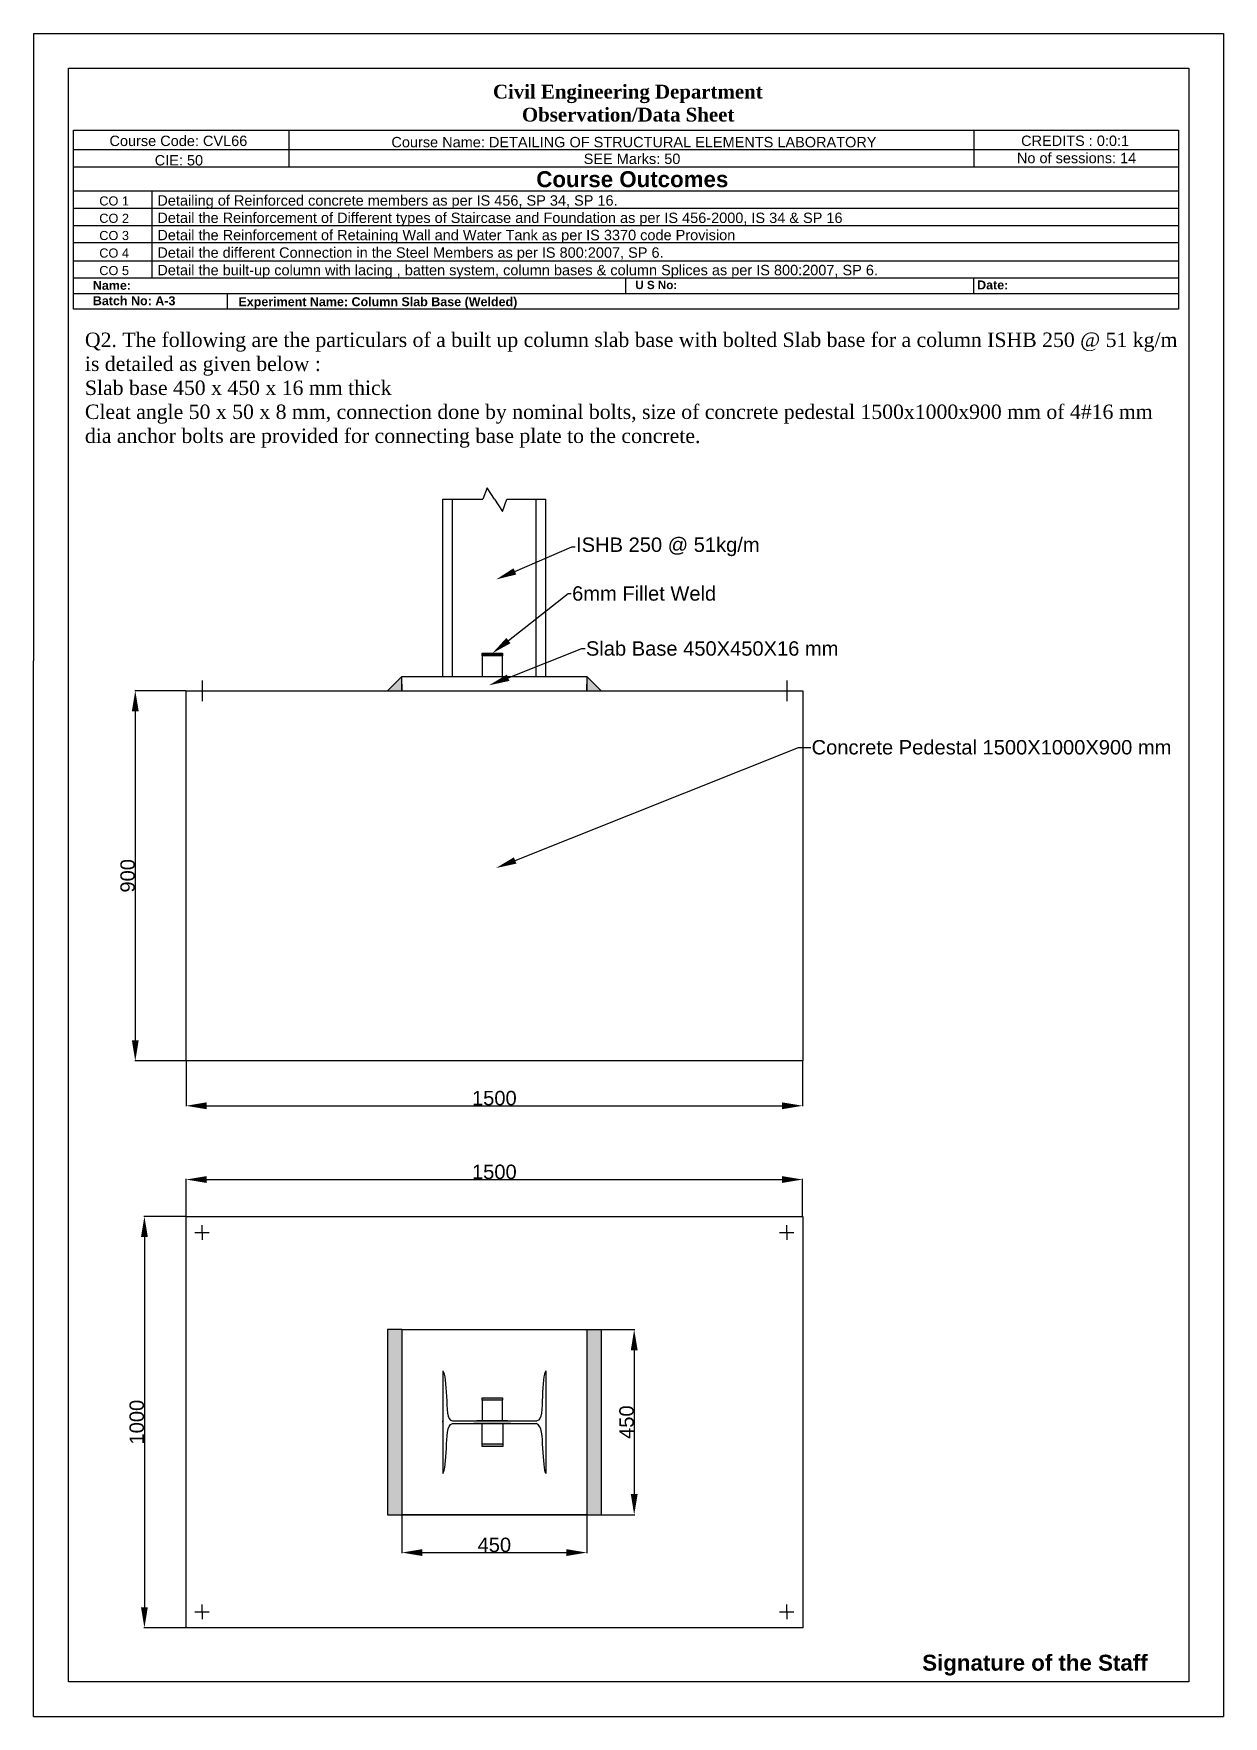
# Model space of a CAD drawing. Header units: millimetres. Extents: x 1139 to 12872, y 675 to 5093.
# Drawn here: x 1139 to 4033, y 675 to 4766 of the extents above; entities that cross this region are included whole.
import ezdxf
from ezdxf import colors
from ezdxf.entities.mleader import LeaderData, LeaderLine
from ezdxf.math import Vec2, Vec3

# ---------------------------------------------------------------- set-up
doc = ezdxf.new("R2010")
doc.units = ezdxf.units.MM
doc.styles.get("Standard").update_dxf_attribs({"font": 'arial.ttf'})
doc.dimstyles.new('ISO-25', dxfattribs={"dimtxt": 2.5, "dimasz": 2.5, "dimexe": 1.25, "dimexo": 0.625, "dimtad": 1, "dimtxsty": 'Standard', "dimcen": 2.5, "dimadec": 0, "dimazin": 0, "dimtfac": 1, "dimtmove": 0, "dimatfit": 3, "dimfxl": 1, "dimarcsym": 0})

msp = doc.modelspace()

# ---------------------------------------------------------------- texts
at = {"attachment_point": 1}
for s, width, gutter_width, insert, char_height in [('\\pxqc;{\\fBookman Old Style|b0|i0|c0|p18;\\H1.16667x;         \\fBookman Old Style|b1|i0|c0|p18;\\H1.14285x;       Civil Engineering Department\\P               Observation/Data Sheet}', 1278.04959, 125.831, (1851.193, 4641.581), 25.166104), ('Course Code: CVL66', 1182.29382, 126.263, (1323.608, 4517.775), 25.25257), ('Course Name: DETAILING OF STRUCTURAL ELEMENTS LABORATORY', 1182.29382, 126.263, (2009.403, 4514.679), 25.25257), ('CREDITS : 0:0:1', 1182.29382, 126.263, (3541.173, 4517.936), 25.25257), ('CIE: 50', 1182.29382, 126.263, (1433.679, 4470.583), 25.2526), ('SEE Marks: 50', 1182.29382, 126.263, (2477.163, 4474.104), 25.25257), ('No of sessions: 14', 1182.29382, 126.263, (3530.964, 4476.012), 25.25257), ('{\\fArial|b1|i0|c0|p34;Course Outcomes}', 1182.29382, 126.263, (2361.954, 4431.378), 38.81799), ('CO 1', 1038.89557, 110.949, (1298.823, 4370.162), 22.1897), ('Detailing of Reinforced concrete members as per IS 456, SP 34, SP 16.', 1182.29382, 126.263, (1440.109, 4372.85), 25.25257), ('CO 2', 1038.89557, 110.949, (1298.823, 4327.965), 22.1897), ('Detail the Reinforcement of Different types of Staircase and Foundation as per IS 456-2000, IS 34 & SP 16', 2042.97682, 126.263, (1440.109, 4330.653), 25.252569), ('CO 3', 1038.89557, 110.949, (1298.823, 4286.112), 22.1897), ('Detail the Reinforcement of Retaining Wall and Water Tank as per IS 3370 code Provision', 1780.59771, 126.263, (1440.109, 4288.8), 25.25257), ('CO 4', 1038.89557, 110.949, (1298.823, 4243.503), 22.1897), ('Detail the different Connection in the Steel Members as per IS 800:2007, SP 6.', 1555.98529, 126.263, (1440.109, 4246.192), 25.25257), ('CO 5', 1038.89557, 110.949, (1298.823, 4200.921), 22.1897), ('Detail the built-up column with lacing , batten system, column bases & column Splices as per IS 800:2007, SP 6.', 2096.64528, 126.263, (1440.109, 4203.609), 25.252569), ('{\\fArial|b1|i0|c0|p34;Name: }', 1182.29382, 126.263, (1283.216, 4164.76), 21.73807), ('{\\fArial|b1|i0|c0|p34;U S No:}', 1182.29382, 126.263, (2602.842, 4164.842), 20.18535), ('{\\fArial|b1|i0|c0|p34;Date: }', 1182.29382, 126.263, (3434.074, 4165.71), 21.73807), ('{\\fArial|b1|i0|c0|p34;Batch No: A-3}', 1182.29382, 126.263, (1283.216, 4127.262), 21.73807), ('{\\fArial|b1|i0|c0|p34;Experiment Name: Column Slab Base (Welded) }', 1182.29382, 126.263, (1637.389, 4124.919), 21.73807), ('{\\fBookman Old Style|b0|i0|c0|p18;Q2. The following are the particulars of a built up column slab base with bolted Slab base for a column ISHB 250 @ 51 kg/m is detailed as given below : \\PSlab base 450 x 450 x 16 mm thick \\PCleat angle 50 x 50 x 8 mm, connection done by nominal bolts, size of concrete pedestal 1500x1000x900 mm of 4#16 mm dia anchor bolts are provided for connecting base plate to the concrete.}', 2659.15061, 12.5, (1263.878, 4038.966), 35), ('{\\fArial|b1|i0|c0|p34;Signature of the Staff}', 1182.29382, 126.263, (3300.636, 824.494), 38.81799)]:
    msp.add_mtext_dynamic_manual_height_columns(s, width=width, gutter_width=gutter_width, heights=[0], dxfattribs=dict(at, insert=insert, char_height=char_height))

# ---------------------------------------------------------------- blocks, each defined once
blk = doc.blocks.new('*D17')
at = {"color": 0, "lineweight": -2, "transparency": 16777216}
for p, q in [((1509.2, 3168.2), (1385.1, 3168.2)), ((1386.4, 3118.2), (1386.4, 2318.2)), ((1509.2, 2268.2), (1385.1, 2268.2))]:
    blk.add_line(p, q, dxfattribs=at)
at = {"color": 0, "transparency": 16777216}
for points in [[(1378.1, 3118.2), (1394.7, 3118.2), (1386.4, 3168.2)], [(1378.1, 2318.2), (1394.7, 2318.2), (1386.4, 2268.2)]]:
    blk.add_solid(points, dxfattribs=at)
at = {"layer": 'Defpoints', "color": 0, "transparency": 16777216}
for p in [(1509.8, 3168.2), (1386.4, 2268.2), (1509.8, 2268.2)]:
    blk.add_point(p, dxfattribs=at)
at = {"color": 0, "transparency": 16777216, "insert": (1367.9, 2718.2), "char_height": 35, "attachment_point": 5, "rotation": 90}
blk.add_mtext('900', dxfattribs=at)
blk = doc.blocks.new('*D18')
at = {"color": 0, "lineweight": -2, "transparency": 16777216}
for p, q in [((1509.8, 2267.6), (1509.8, 2157.9)), ((3009.8, 2267.6), (3009.8, 2157.9)), ((1559.8, 2159.1), (2959.8, 2159.1))]:
    blk.add_line(p, q, dxfattribs=at)
at = {"color": 0, "transparency": 16777216}
for points in [[(1559.8, 2167.5), (1559.8, 2150.8), (1509.8, 2159.1)], [(2959.8, 2167.5), (2959.8, 2150.8), (3009.8, 2159.1)]]:
    blk.add_solid(points, dxfattribs=at)
at = {"layer": 'Defpoints', "color": 0, "transparency": 16777216}
for p in [(1509.8, 2268.2), (3009.8, 2268.2), (3009.8, 2159.1)]:
    blk.add_point(p, dxfattribs=at)
at = {"color": 0, "transparency": 16777216, "insert": (2259.8, 2177.6), "char_height": 35, "attachment_point": 5}
blk.add_mtext('1500', dxfattribs=at)
blk = doc.blocks.new('*D19')
at = {"color": 0, "lineweight": -2, "transparency": 16777216}
for p, q in [((1509.8, 1890.5), (1509.8, 1981.1)), ((1559.8, 1979.8), (2959.8, 1979.8)), ((3009.8, 1890.5), (3009.8, 1981.1))]:
    blk.add_line(p, q, dxfattribs=at)
at = {"color": 0, "transparency": 16777216}
for points in [[(1559.8, 1988.1), (1559.8, 1971.5), (1509.8, 1979.8)], [(2959.8, 1988.1), (2959.8, 1971.5), (3009.8, 1979.8)]]:
    blk.add_solid(points, dxfattribs=at)
at = {"layer": 'Defpoints', "color": 0, "transparency": 16777216}
for p in [(3009.8, 1979.8), (1509.8, 1889.9), (3009.8, 1889.9)]:
    blk.add_point(p, dxfattribs=at)
at = {"color": 0, "transparency": 16777216, "insert": (2259.8, 1998.3), "char_height": 35, "attachment_point": 5}
blk.add_mtext('1500', dxfattribs=at)
blk = doc.blocks.new('*D20')
at = {"color": 0, "lineweight": -2, "transparency": 16777216}
for p, q in [((1509.2, 1889.9), (1407.3, 1889.9)), ((1408.6, 1839.9), (1408.6, 939.9)), ((1509.2, 889.9), (1407.3, 889.9))]:
    blk.add_line(p, q, dxfattribs=at)
at = {"color": 0, "transparency": 16777216}
for points in [[(1400.3, 1839.9), (1416.9, 1839.9), (1408.6, 1889.9)], [(1400.3, 939.9), (1416.9, 939.9), (1408.6, 889.9)]]:
    blk.add_solid(points, dxfattribs=at)
at = {"layer": 'Defpoints', "color": 0, "transparency": 16777216}
for p in [(1509.8, 1889.9), (1408.6, 889.9), (1509.8, 889.9)]:
    blk.add_point(p, dxfattribs=at)
at = {"color": 0, "transparency": 16777216, "insert": (1390.1, 1389.9), "char_height": 35, "attachment_point": 5, "rotation": 90}
blk.add_mtext('1000', dxfattribs=at)
blk = doc.blocks.new('*D21')
at = {"color": 0, "lineweight": -2, "transparency": 16777216}
for p, q in [((2034.8, 1164.3), (2034.8, 1071.5)), ((2484.8, 1164.3), (2484.8, 1071.5)), ((2084.8, 1072.8), (2434.8, 1072.8))]:
    blk.add_line(p, q, dxfattribs=at)
at = {"color": 0, "transparency": 16777216}
for points in [[(2084.8, 1081.1), (2084.8, 1064.4), (2034.8, 1072.8)], [(2434.8, 1081.1), (2434.8, 1064.4), (2484.8, 1072.8)]]:
    blk.add_solid(points, dxfattribs=at)
at = {"layer": 'Defpoints', "color": 0, "transparency": 16777216}
for p in [(2034.8, 1164.9), (2484.8, 1164.9), (2484.8, 1072.8)]:
    blk.add_point(p, dxfattribs=at)
at = {"color": 0, "transparency": 16777216, "insert": (2259.8, 1091.3), "char_height": 35, "attachment_point": 5}
blk.add_mtext('450', dxfattribs=at)
blk = doc.blocks.new('*D22')
at = {"color": 0, "lineweight": -2, "transparency": 16777216}
for p, q in [((2485.4, 1614.9), (2601.3, 1614.9)), ((2600, 1564.9), (2600, 1214.9)), ((2485.4, 1164.9), (2601.3, 1164.9))]:
    blk.add_line(p, q, dxfattribs=at)
at = {"color": 0, "transparency": 16777216}
for points in [[(2591.7, 1564.9), (2608.4, 1564.9), (2600, 1614.9)], [(2591.7, 1214.9), (2608.4, 1214.9), (2600, 1164.9)]]:
    blk.add_solid(points, dxfattribs=at)
at = {"layer": 'Defpoints', "color": 0, "transparency": 16777216}
for p in [(2484.8, 1614.9), (2484.8, 1164.9), (2600, 1164.9)]:
    blk.add_point(p, dxfattribs=at)
at = {"color": 0, "transparency": 16777216, "insert": (2581.5, 1389.9), "char_height": 35, "attachment_point": 5, "rotation": 90}
blk.add_mtext('450', dxfattribs=at)

# ---------------------------------------------------------------- dimensions: what is measured, and where the dimension line sits
for base, p1, p2, picture, middle in [((1386.399, 2268.196), (1509.812, 3168.196), (1509.812, 2268.196), '*D17', (1367.904, 2718.196)), ((1408.593, 889.88), (1509.812, 1889.88), (1509.812, 889.88), '*D20', (1390.098, 1389.88)), ((2600.034, 1164.88), (2484.812, 1614.88), (2484.812, 1164.88), '*D22', (2581.539, 1389.88))]:
    dim = msp.add_linear_dim(base=base, p1=p1, p2=p2, angle=90, dimstyle='ISO-25', override={"dimtxt": 35, "dimasz": 50})
    dim.commit()
    dim.dimension.update_dxf_attribs({"geometry": picture, "text_midpoint": middle})
for base, p1, p2, picture, middle in [((3009.812, 2159.125), (1509.812, 2268.196), (3009.812, 2268.196), '*D18', (2259.812, 2177.62)), ((3009.812, 1979.806), (1509.812, 1889.88), (3009.812, 1889.88), '*D19', (2259.812, 1998.301)), ((2484.812, 1072.776), (2034.812, 1164.88), (2484.812, 1164.88), '*D21', (2259.812, 1091.271))]:
    dim = msp.add_linear_dim(base=base, p1=p1, p2=p2, dimstyle='ISO-25', override={"dimtxt": 35, "dimasz": 50})
    dim.commit()
    dim.dimension.update_dxf_attribs({"geometry": picture, "text_midpoint": middle})

# ---------------------------------------------------------------- hatches: boundary and pattern name
at = {"true_color": 0x000000}
h = msp.add_hatch(color=18, dxfattribs=at)
h.dxf.hatch_style = 1
h.paths.add_polyline_path([(2279.812, 3259.196), (2229.812, 3259.196), (2229.812, 3253.196), (2279.812, 3253.196)])
h = msp.add_hatch(color=18, dxfattribs=at)
h.dxf.hatch_style = 1
h.paths.add_polyline_path([(2484.812, 3203.196), (2484.812, 3168.196), (2519.812, 3168.196)])
h.paths.add_polyline_path([(2034.812, 3203.196), (1999.812, 3168.196), (2034.812, 3168.196)])
h.paths.add_polyline_path([(2034.812, 1614.88), (1999.812, 1614.88), (1999.812, 1164.88), (2034.812, 1164.88)])
h.paths.add_polyline_path([(2519.812, 1614.88), (2484.812, 1614.88), (2484.812, 1164.88), (2519.812, 1164.88)])
h = msp.add_hatch(color=18, dxfattribs=at)
h.dxf.hatch_style = 1
h.paths.add_polyline_path([(2279.812, 1449.33), (2229.812, 1449.33), (2229.812, 1443.33), (2279.812, 1443.33)])
h.paths.add_polyline_path([(2280.151, 1336.43), (2230.151, 1336.43), (2230.151, 1330.43), (2280.151, 1330.43)])

# ---------------------------------------------------------------- linework, layer by layer
for p, q in [((1139.164, 4765.772), (4033.133, 4765.772)), ((1139.164, 4765.772), (1139.164, 3240.852)), ((4033.133, 4765.772), (4033.133, 674.64)), ((1759.8, 4530.867), (1759.8, 4441.239)), ((3425.766, 4530.867), (3425.766, 4441.239)), ((1236.328, 4484.338), (3923.934, 4484.338)), ((3923.934, 4441.239), (1236.328, 4441.239)), ((1236.328, 4383.38), (3923.934, 4383.38)), ((1426.314, 4383.38), (1426.314, 4340.506)), ((3923.934, 4340.506), (1236.328, 4340.506)), ((1426.314, 4340.506), (1426.314, 4298.987)), ((1236.328, 4298.987), (3923.934, 4298.987)), ((1426.314, 4298.987), (1426.314, 4256.8)), ((3923.934, 4256.8), (1236.328, 4256.8)), ((1426.314, 4256.8), (1426.314, 4213.77)), ((1236.328, 4213.77), (3923.934, 4213.77)), ((1426.314, 4213.77), (1426.314, 4171.636)), ((3923.934, 4171.636), (1236.328, 4171.636)), ((1236.328, 4134.017), (3923.934, 4134.017)), ((1610.563, 4095.678), (1610.563, 4134.017)), ((2579.918, 4134.017), (2579.918, 4171.636)), ((3426.468, 4134.017), (3426.468, 4171.636)), ((2242.09, 3661.238), (2231.734, 3634.196)), ((2259.812, 3634.196), (2242.09, 3661.238)), ((2134.812, 3203.196), (2134.812, 3634.196)), ((2134.812, 3634.196), (2231.734, 3634.196)), ((2158.012, 3203.196), (2158.012, 3634.196)), ((2259.812, 3634.196), (2279.538, 3604.096)), ((2279.538, 3604.096), (2290.093, 3634.196)), ((2290.093, 3634.196), (2384.812, 3634.196)), ((2361.612, 3203.196), (2361.612, 3634.196)), ((2384.812, 3203.196), (2384.812, 3634.196)), ((1139.164, 674.64), (1139.164, 3240.852)), ((2229.812, 3253.196), (2229.812, 3259.196)), ((2229.812, 3259.196), (2279.812, 3259.196)), ((2279.812, 3253.196), (2229.812, 3253.196)), ((2229.812, 3253.196), (2229.812, 3203.196)), ((2279.812, 3259.196), (2279.812, 3253.196)), ((2279.812, 3203.196), (2279.812, 3253.196)), ((1548.703, 3193.196), (1548.703, 3143.196)), ((2034.812, 3203.196), (1999.812, 3168.196)), ((2034.812, 3168.196), (2034.812, 3203.196)), ((2034.812, 3203.196), (2484.812, 3203.196)), ((2209.812, 3203.196), (2299.812, 3203.196)), ((2229.812, 3203.196), (2279.812, 3203.196)), ((2254.812, 3203.196), (2299.812, 3203.196)), ((2254.812, 3203.196), (2279.812, 3203.196)), ((2259.812, 3203.196), (2292.312, 3203.196)), ((2484.812, 3203.196), (2484.812, 3168.196)), ((2484.812, 3203.196), (2519.812, 3168.196)), ((2970.921, 3193.196), (2970.921, 3143.196)), ((1509.812, 3168.196), (3009.812, 3168.196)), ((1509.812, 2268.196), (1509.812, 3168.196)), ((2034.812, 3184.196), (2034.812, 3168.196)), ((2034.812, 3184.196), (2034.812, 3168.196)), ((2034.812, 3168.196), (2259.812, 3168.196)), ((2259.812, 3168.196), (2484.812, 3168.196)), ((2484.812, 3168.196), (2484.812, 3184.196)), ((2484.812, 3184.196), (2484.812, 3168.196)), ((3009.812, 3168.196), (3009.812, 2268.196)), ((3009.812, 2268.196), (1509.812, 2268.196)), ((1509.812, 1889.88), (3009.812, 1889.88)), ((1509.812, 889.88), (1509.812, 1889.88)), ((3009.812, 1889.88), (3009.812, 889.88)), ((1531.203, 1850.989), (1566.203, 1850.989)), ((1548.703, 1850.989), (1548.703, 1868.489)), ((1548.703, 1850.989), (1548.703, 1833.489)), ((2953.421, 1850.989), (2988.421, 1850.989)), ((2970.921, 1850.989), (2970.921, 1868.489)), ((2970.921, 1850.989), (2970.921, 1833.489)), ((1509.812, 1389.88), (1509.812, 1614.88)), ((1999.812, 1614.88), (1999.812, 1164.88)), ((2034.812, 1614.88), (1999.812, 1614.88)), ((2034.812, 1614.88), (2034.812, 1164.88)), ((2034.812, 1614.88), (2484.812, 1614.88)), ((2484.812, 1614.88), (2484.812, 1164.88)), ((2484.812, 1614.88), (2519.812, 1614.88)), ((2519.812, 1614.88), (2519.812, 1164.88)), ((3009.812, 1614.88), (3009.812, 1164.88)), ((2134.812, 1514.88), (2134.812, 1264.88)), ((2384.809, 1514.883), (2384.812, 1264.889)), ((2229.812, 1443.33), (2229.812, 1449.33)), ((2229.812, 1449.33), (2279.812, 1449.33)), ((2279.812, 1443.33), (2229.812, 1443.33)), ((2229.812, 1443.33), (2229.812, 1393.33)), ((2279.812, 1449.33), (2279.812, 1443.33)), ((2279.812, 1393.33), (2279.812, 1443.33)), ((2134.812, 1389.88), (2134.812, 1393.33)), ((2158.012, 1393.33), (2362.947, 1393.33)), ((2209.812, 1393.33), (2299.812, 1393.33)), ((2292.312, 1393.33), (2217.312, 1393.33)), ((2229.812, 1393.33), (2279.812, 1393.33)), ((2254.812, 1393.33), (2299.812, 1393.33)), ((2254.812, 1393.33), (2279.812, 1393.33)), ((2384.811, 1393.33), (2384.812, 1393.33)), ((2158.012, 1386.43), (2361.612, 1386.43)), ((2299.845, 1386.43), (2209.845, 1386.43)), ((2292.651, 1386.43), (2217.651, 1386.43)), ((2230.151, 1336.43), (2230.151, 1386.43)), ((2230.151, 1386.43), (2280.151, 1386.43)), ((2255.151, 1386.43), (2280.151, 1386.43)), ((2280.151, 1386.43), (2280.151, 1361.43)), ((2280.151, 1361.43), (2280.151, 1336.43)), ((2384.811, 1386.43), (2384.812, 1386.43)), ((2280.151, 1336.43), (2230.151, 1336.43)), ((2230.151, 1330.43), (2230.151, 1336.43)), ((2280.151, 1330.43), (2230.151, 1330.43)), ((2280.151, 1336.43), (2280.151, 1330.43)), ((1999.812, 1164.88), (2519.812, 1164.88)), ((2484.812, 1164.88), (2034.812, 1164.88)), ((1548.703, 928.771), (1548.703, 946.271)), ((2970.921, 928.771), (2970.921, 946.271)), ((1531.203, 928.771), (1566.203, 928.771)), ((1548.703, 928.771), (1548.703, 911.271)), ((2953.421, 928.771), (2988.421, 928.771)), ((2970.921, 928.771), (2970.921, 911.271)), ((3009.812, 889.88), (1509.812, 889.88)), ((1139.164, 674.64), (2954.441, 674.64)), ((2954.441, 674.64), (4033.133, 674.64))]:
    msp.add_line(p, q)
for points in [[(1223.895, 4682.114), (3948.914, 4682.114), (3948.914, 758.88), (1223.895, 758.88)], [(1236.328, 4530.867), (3923.934, 4530.867), (3923.934, 4095.678), (1236.328, 4095.678)]]:
    msp.add_lwpolyline(points, close=True)
for points in [[(2134.812, 1514.88), (2136.459, 1511.558), (2137.934, 1506.508), (2139.242, 1499.957), (2140.387, 1492.13), (2141.374, 1483.25), (2142.208, 1473.543), (2142.892, 1463.235), (2143.432, 1452.549), (2143.861, 1441.737), (2144.329, 1431.147), (2145.017, 1421.157), (2146.102, 1412.141), (2147.765, 1404.474), (2150.185, 1398.534), (2153.541, 1394.694), (2158.012, 1393.33)], [(2384.809, 1514.883), (2383.186, 1511.549), (2381.746, 1506.49), (2380.483, 1499.93), (2379.392, 1492.095), (2378.467, 1483.208), (2377.701, 1473.496), (2377.087, 1463.183), (2376.622, 1452.494), (2376.268, 1441.679), (2375.88, 1431.089), (2375.28, 1421.1), (2374.293, 1412.087), (2372.743, 1404.428), (2370.452, 1398.498), (2367.245, 1394.674), (2362.947, 1393.33)], [(2134.812, 1264.88), (2136.437, 1268.212), (2137.88, 1273.26), (2139.151, 1279.788), (2140.258, 1287.562), (2141.209, 1296.348), (2142.014, 1305.909), (2142.679, 1316.012), (2143.215, 1326.422), (2143.656, 1336.892), (2144.151, 1347.126), (2144.873, 1356.82), (2145.997, 1365.665), (2147.699, 1373.355), (2150.152, 1379.584), (2153.532, 1384.045), (2158.012, 1386.43)], [(2384.812, 1264.889), (2383.735, 1268.21), (2382.686, 1273.248), (2381.677, 1279.767), (2380.722, 1287.533), (2379.835, 1296.312), (2379.028, 1305.868), (2378.316, 1315.966), (2377.712, 1326.371), (2377.197, 1336.838), (2376.619, 1347.071), (2375.797, 1356.765), (2374.547, 1365.613), (2372.686, 1373.31), (2370.033, 1379.549), (2366.402, 1384.025), (2361.612, 1386.43)]]:
    msp.add_lwpolyline(points)

msp.set_redraw_order([(e.dxf.handle, doc.entitydb.next_handle()) for e in msp.query("TEXT MTEXT ATTDEF DIMENSION ARC_DIMENSION")])  # texts and dimensions are drawn at this point

# ---------------------------------------------------------------- leaders
ml = msp.add_multileader_mtext('Standard')
ml.set_content('ISHB 250 @ 51kg/m', color=256)
ml.set_leader_properties()
ml.build(insert=Vec2(0, 0))
ml.multileader.update_dxf_attribs({"arrow_head_size": 50})
ctx = ml.context
ctx.base_point, ctx.char_height, ctx.arrow_head_size, ctx.plane_origin = Vec3(2456.678, 3518.149), 35, 50, Vec3(2263.944, 3438.625)
notes = []
notes.append((ctx, [(0, (1, 1, 0), (2448.678, 3518.149), (1, 0), 8, [(0, [(2263.944, 3438.625)], 0, [])])]))
ctx.mtext.insert, ctx.mtext.flow_direction = Vec3(2458.678, 3540.794), 5
ml = msp.add_multileader_mtext('Standard')
ml.set_content('6mm Fillet Weld', color=256)
ml.set_leader_properties()
ml.build(insert=Vec2(0, 0))
ml.multileader.update_dxf_attribs({"arrow_head_size": 50})
ctx = ml.context
ctx.base_point, ctx.char_height, ctx.arrow_head_size, ctx.plane_origin = Vec3(2447.013, 3404.432), 35, 50, Vec3(2249.8, 3295.574)
notes.append((ctx, [(0, (1, 1, 0), (2439.013, 3404.432), (1, 0), 8, [(0, [(2254.812, 3259.196)], 0, [])])]))
ctx.mtext.insert, ctx.mtext.flow_direction = Vec3(2449.013, 3422.23), 5
ml = msp.add_multileader_mtext('Standard')
ml.set_content('Slab Base 450X450X16 mm', color=256)
ml.set_leader_properties()
ml.build(insert=Vec2(0, 0))
ml.multileader.update_dxf_attribs({"arrow_head_size": 50})
ctx = ml.context
ctx.base_point, ctx.char_height, ctx.arrow_head_size, ctx.plane_origin = Vec3(2480.588, 3270.656), 35, 50, Vec3(2246.78, 3181.405)
notes.append((ctx, [(0, (1, 1, 0), (2472.588, 3270.656), (1, 0), 8, [(0, [(2246.78, 3181.405)], 0, [])])]))
ctx.mtext.insert, ctx.mtext.flow_direction = Vec3(2482.588, 3288.454), 5
ml = msp.add_multileader_mtext('Standard')
ml.set_content('Concrete Pedestal 1500X1000X900 mm', color=256)
ml.set_leader_properties()
ml.build(insert=Vec2(0, 0))
ml.multileader.update_dxf_attribs({"arrow_head_size": 50})
ctx = ml.context
ctx.base_point, ctx.char_height, ctx.arrow_head_size, ctx.plane_origin = Vec3(3029.565, 3030.517), 35, 50, Vec3(2263.944, 2737.076)
notes.append((ctx, [(0, (1, 1, 0), (2999.812, 3030.517), (1, 0), 29.753, [(0, [(2263.944, 2737.076)], 0, [])])]))
ctx.mtext.insert, ctx.mtext.flow_direction = Vec3(3031.565, 3048.315), 5
for ctx, leaders in notes:
    for number, flags, end, landing, length, lines in leaders:
        leader = LeaderData()
        leader.index, (leader.has_last_leader_line, leader.has_dogleg_vector, leader.attachment_direction) = number, flags
        leader.last_leader_point, leader.dogleg_vector, leader.dogleg_length = Vec3(end), Vec3(landing), length
        for number, points, colour, breaks in lines:
            line = LeaderLine()
            line.index, line.vertices, line.color, line.breaks = number, Vec3.list(points), colors.encode_raw_color(colour), breaks
            leader.lines.append(line)
        ctx.leaders.append(leader)

doc.saveas('drawing.dxf')
